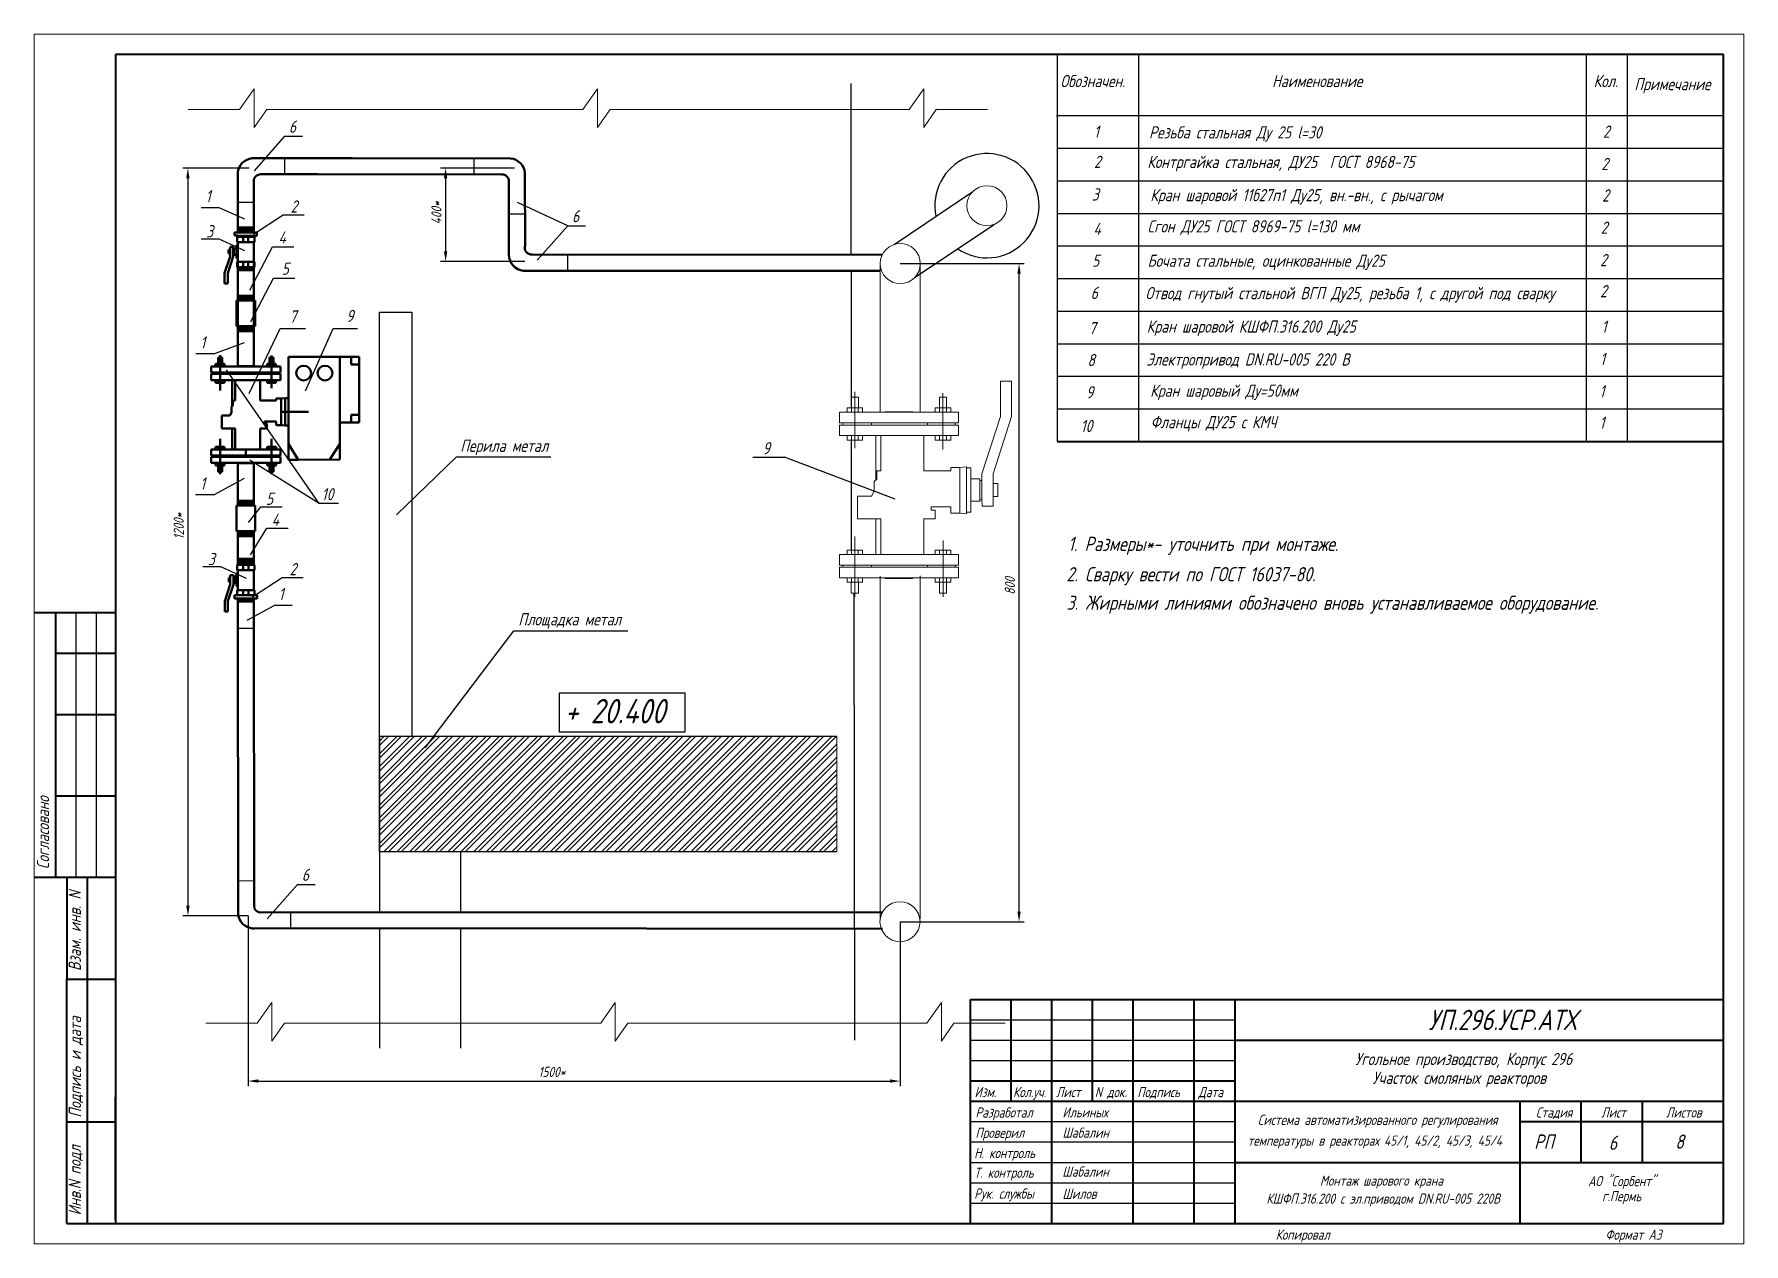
# Model space of a CAD drawing. Header units: millimetres. Extents: x -14 to 2659, y -2986 to -401.
# Drawn here: x 1834.2 to 2254.2, y -1090.5 to -793.5 of the extents above; entities that cross this region are included whole.
import ezdxf

# ---------------------------------------------------------------- set-up
doc = ezdxf.new("R2010")
doc.units = ezdxf.units.MM
doc.layers.get('0').update_dxf_attribs({"lineweight": 20})
for name, color, linetype, lineweight in [('MAIN', 7, 'Continuous', 50), ('Основная', 7, 'Continuous', 50), ('Тонкая', 7, 'Continuous', 20)]:
    doc.layers.add(name, color=color, linetype=linetype, lineweight=lineweight)
doc.layers.add('АСУТП', color=7, linetype='Continuous')
doc.styles.add('GOST тип А', font='GOST_A.TTF', dxfattribs={"oblique": 15})
doc.styles.add('ЕСКД', font='GOST_A.TTF', dxfattribs={"oblique": 15})
doc.dimstyles.new('ISO-25', dxfattribs={"dimtxt": 2.5, "dimasz": 2.5, "dimexe": 1.25, "dimexo": 0, "dimgap": 1, "dimtad": 1, "dimlfac": 20, "dimtxsty": 'ЕСКД', "dimcen": 2.5, "dimadec": 0, "dimazin": 0, "dimtfac": 1, "dimtmove": 0, "dimatfit": 0, "dimfxl": 1.25, "dimarcsym": 0})

msp = doc.modelspace()

# ---------------------------------------------------------------- texts
at = {"layer": 'MAIN', "color": 7, "linetype": 'Continuous', "lineweight": -3, "style": 'GOST тип А', "oblique": 15}
msp.add_text('+ 20.400', height=6, dxfattribs=at).set_placement((1964.5151, -962.7122))
at = {"layer": 'MAIN', "color": 7, "linetype": 'Continuous', "lineweight": 40, "style": 'GOST тип А', "oblique": 15}
for s, p in [('Согласовано', (1837.86793, -998.50133)), ('Взам. инв. N', (1845.66936, -1023.51325)), ('Подпись и дата', (1845.71642, -1059.51325)), ('Инв.N подл', (1845.66936, -1083.51325))]:
    msp.add_text(s, height=3, rotation=90, dxfattribs=at).set_placement(p)
at = {"layer": 'MAIN', "style": 'GOST тип А', "oblique": 15}
for s, height, p in [('УП.296.УСР.АТХ', 5, (2176.76699, -1038.02519)), ('Изм.', 2.5, (2065.20666, -1054.49642)), ('Копировал', 2.5, (2139.20666, -1089.49642)), ('Формат A3', 2.5, (2220.20666, -1089.49642))]:
    msp.add_text(s, height=height, dxfattribs=at).set_placement(p)
at = {"layer": 'MAIN', "color": 7, "linetype": 'Continuous', "style": 'GOST тип А', "oblique": 15}
for s, height, p in [('Угольное производство, Корпус 296', 3, (2158.76555, -1046.61643)), ('Участок смоляных реакторов', 3, (2163.00292, -1051.25107)), ('АО "Сорбент"', 2.5, (2215.93483, -1076.35294)), ('г.Пермь', 2.5, (2219.39019, -1080.04746))]:
    msp.add_text(s, height=height, dxfattribs=at).set_placement(p)
at = {"layer": 'MAIN', "lineweight": 40, "style": 'GOST тип А', "oblique": 15}
for s, height, p in [('Кол.уч.', 2.5, (2074.68409, -1054.49642)), ('Лист', 2.5, (2085.20666, -1054.49642)), ('N док.', 2.5, (2094.76205, -1054.49642)), ('Подпись', 2.5, (2105.20666, -1054.49642)), ('Дата', 2.5, (2120.20666, -1054.49642)), ('Разработал', 2.5, (2065.4315, -1059.49642)), ('Ильиных', 2.5, (2086.81163, -1059.46929)), ('Стадия', 2.5, (2203.14238, -1059.49642)), ('Лист', 2.5, (2219.16487, -1059.49642)), ('Листов', 2.5, (2235.08166, -1059.49642)), ('Проверил', 2.5, (2065.4315, -1064.49642)), ('Шабалин', 2.5, (2086.81163, -1064.46929)), ('РП', 3.5, (2202.72036, -1067.16289)), ('6', 3.5, (2221.03065, -1067.4395)), ('8', 3.5, (2237.36316, -1067.16289)), ('Н. контроль', 2.5, (2065.12929, -1069.46929)), ('Т. контроль', 2.5, (2065.12929, -1074.29146)), ('Шабалин', 2.5, (2086.78233, -1074.01931)), ('Рук. службы', 2.5, (2065.12929, -1079.41502)), ('Шилов', 2.5, (2086.81163, -1079.46929))]:
    msp.add_text(s, height=height, dxfattribs=at).set_placement(p)
at = {"layer": 'MAIN', "lineweight": 15, "style": 'GOST тип А', "oblique": 15}
for s, p in [('Система автоматизированного регулирования', (2134.83812, -1061.31115)), ('температуры в реакторах 45/1, 45/2, 45/3, 45/4', (2132.31725, -1066.40904)), ('Монтаж шарового крана ', (2150.07861, -1076.22885)), ('КШФП.316.200 с эл.приводом DN.RU-005 220В', (2136.91924, -1080.64807))]:
    msp.add_text(s, height=2.5, dxfattribs=at).set_placement(p)
at = {"layer": 'АСУТП', "color": 7, "linetype": 'Continuous', "lineweight": -3, "style": 'GOST тип А', "oblique": 15}
for s, p in [('Обозначен.', (2086.31676, -806.49642)), ('Наименование', (2138.31676, -806.49642)), ('Кол.', (2217.31676, -806.49642)), ('Примечание', (2227.31527, -807.2462)), ('6', (1896.76986, -817.68823)), ('1', (2094.5375, -818.95443)), ('Резьба стальная Ду 25 l=30', (2108.07831, -819.10294)), ('2', (2219.58492, -818.93237)), ('2', (2094.56541, -826.33097)), ('Контргайка стальная, ДУ25  ГОСТ 8968-75', (2107.66427, -826.36174)), ('2', (2219.21536, -826.85377)), ('3', (2094.02188, -834.3435)), ('Кран шаровой 11б27п1 Ду25, вн.-вн., с рычагом', (2108.3852, -834.50584)), ('2', (2219.42234, -834.57734)), ('1', (1876.30671, -834.7794)), ('2', (1897.18769, -837.29141)), ('6', (1966.33356, -839.67924)), ('4', (2094.42953, -842.76345)), ('Сгон ДУ25 ГОСТ 8969-75 l=130 мм', (2107.71959, -842.1754)), ('2', (2219.05278, -842.49873)), ('3', (1876.45771, -843.3836)), ('4', (1894.21194, -844.89446)), ('5', (2094.08636, -850.60204)), ('Бочата стальные, оцинкованные Ду25', (2107.71959, -850.60771)), ('2', (2218.90632, -850.46232)), ('5', (1894.98263, -852.57221)), ('6', (2093.75011, -858.51688)), ('Отвод гнутый стальной ВГП Ду25, резьба 1, с другой под сварку', (2107.2082, -858.56526)), ('2', (2218.90632, -858.08928)), ('7', (1896.90605, -864.29396)), ('9', (1910.85357, -864.16908)), ('7', (2093.28821, -867.15911)), ('Кран шаровой КШФП.316.200 Ду25 ', (2107.52374, -866.76971)), ('1', (2219.25908, -866.80486)), ('1', (1874.98901, -870.69258)), ('8', (2092.94504, -874.9977)), ('Электропривод DN.RU-005 220 В', (2107.47202, -874.85142)), ('1', (2218.88952, -874.72626)), ('9', (2092.60879, -882.91254)), ('Кран шаровый Ду=50мм', (2108.36223, -882.52326)), ('1', (2218.74306, -882.68984)), ('10', (2091.27341, -891.19424)), ('Фланцы ДУ25 с КМЧ', (2108.49228, -890.24382)), ('1', (2218.73713, -890.39318)), ('Перила метал', (1938.86632, -896.05095)), ('9', (2013.15408, -896.66904)), ('1', (1874.96121, -905.30253)), ('5', (1891.12797, -909.05741)), ('10', (1904.81399, -907.9492)), ('4', (1892.53818, -914.18886)), ('3', (1876.86665, -923.87624)), ('2', (1896.94339, -926.33639)), ('1', (1894.23596, -932.44439)), ('Площадка метал', (1953.1283, -938.66445)), ('6', (1899.94491, -1001.39469))]:
    msp.add_text(s, height=3, dxfattribs=at).set_placement(p)
at = {"layer": 'Тонкая', "style": 'GOST тип А', "oblique": 15}
for s, p in [('1. Размеры*- уточнить при монтаже.', (2088.20688, -920.39219)), ('2. Сварку вести по ГОСТ 16037-80.', (2087.80026, -927.84058)), ('3. Жирными линиями обозначено вновь устанавливаемое оборудование.', (2087.80026, -934.84058))]:
    msp.add_text(s, height=3.5, dxfattribs=at).set_placement(p)

# ---------------------------------------------------------------- blocks, each defined once
blk = doc.blocks.new('*D53')
at = {"color": 0, "lineweight": -2}
for p, q in [((1886.75, -1009.99), (1886.75, -1051.79)), ((2046.91, -1011.41), (2046.91, -1051.79)), ((1889.25, -1050.54), (2044.41, -1050.54))]:
    blk.add_line(p, q, dxfattribs=at)
at = {"color": 0, "lineweight": -3}
for points in [[(1889.25, -1050.12), (1889.25, -1050.95), (1886.75, -1050.54)], [(2044.41, -1050.12), (2044.41, -1050.95), (2046.91, -1050.54)]]:
    blk.add_solid(points, dxfattribs=at)
at = {"layer": 'Defpoints', "color": 0, "lineweight": -3}
for p in [(1886.75, -1009.99), (2046.91, -1011.41), (2046.91, -1050.54)]:
    blk.add_point(p, dxfattribs=at)
at = {"color": 0, "lineweight": -3, "insert": (1961.35, -1048.29), "char_height": 2.5, "attachment_point": 5, "style": 'ЕСКД'}
blk.add_mtext('1500*', dxfattribs=at)
blk = doc.blocks.new('*D54')
at = {"color": 0, "lineweight": -2}
for p, q in [((1887.03, -826.41), (1870.71, -826.41)), ((1871.96, -828.91), (1871.96, -1007.49)), ((1886.75, -1009.99), (1870.71, -1009.99))]:
    blk.add_line(p, q, dxfattribs=at)
at = {"color": 0, "lineweight": -3}
for points in [[(1871.54, -828.91), (1872.37, -828.91), (1871.96, -826.41)], [(1871.54, -1007.49), (1872.37, -1007.49), (1871.96, -1009.99)]]:
    blk.add_solid(points, dxfattribs=at)
at = {"layer": 'Defpoints', "color": 0, "lineweight": -3}
for p in [(1887.03, -826.41), (1871.96, -1009.99), (1886.75, -1009.99)]:
    blk.add_point(p, dxfattribs=at)
at = {"color": 0, "lineweight": -3, "insert": (1869.71, -914.3), "char_height": 2.5, "attachment_point": 5, "rotation": 90, "style": 'ЕСКД'}
blk.add_mtext('1200*', dxfattribs=at)
blk = doc.blocks.new('*D55')
at = {"color": 0, "lineweight": -2}
for p, q in [((2046.96, -849.82), (2077.4, -849.82)), ((2076.15, -1008.91), (2076.15, -852.32)), ((2046.91, -1011.41), (2077.4, -1011.41))]:
    blk.add_line(p, q, dxfattribs=at)
at = {"color": 0, "lineweight": -3}
for points in [[(2075.74, -852.32), (2076.57, -852.32), (2076.15, -849.82)], [(2075.74, -1008.91), (2076.57, -1008.91), (2076.15, -1011.41)]]:
    blk.add_solid(points, dxfattribs=at)
at = {"layer": 'Defpoints', "color": 0, "lineweight": -3}
for p in [(2046.96, -849.82), (2076.15, -849.82), (2046.91, -1011.41)]:
    blk.add_point(p, dxfattribs=at)
at = {"color": 0, "lineweight": -3, "insert": (2073.9, -928.99), "char_height": 2.5, "attachment_point": 5, "rotation": 90, "style": 'ЕСКД'}
blk.add_mtext('800', dxfattribs=at)
blk = doc.blocks.new('*D57')
at = {"color": 0, "lineweight": -2}
for p, q in [((1952.22, -826.38), (1934.02, -826.38)), ((1935.27, -828.88), (1935.27, -846.79)), ((1954.74, -849.29), (1934.02, -849.29))]:
    blk.add_line(p, q, dxfattribs=at)
at = {"color": 0, "lineweight": -3}
for points in [[(1934.85, -828.88), (1935.68, -828.88), (1935.27, -826.38)], [(1934.85, -846.79), (1935.68, -846.79), (1935.27, -849.29)]]:
    blk.add_solid(points, dxfattribs=at)
at = {"layer": 'Defpoints', "color": 0, "lineweight": -3}
for p in [(1952.22, -826.38), (1935.27, -849.29), (1954.74, -849.29)]:
    blk.add_point(p, dxfattribs=at)
at = {"color": 0, "lineweight": -3, "insert": (1933.02, -837.39), "char_height": 2.5, "attachment_point": 5, "rotation": 90, "style": 'ЕСКД'}
blk.add_mtext('400*', dxfattribs=at)

# ---------------------------------------------------------------- dimensions: what is measured, and where the dimension line sits
at = {"color": 7, "lineweight": -3}
for base, p1, p2, text, picture, middle in [((1871.95616, -1009.99159), (1887.03401, -826.41277), (1886.75079, -1009.99159), '1200*', '*D54', (1871.95616, -914.29861)), ((1935.26815, -849.29126), (1952.21974, -826.38166), (1954.74412, -849.29126), '400*', '*D57', (1935.26815, -837.3885)), ((2076.15483, -849.8151), (2046.90543, -1011.41077), (2046.96093, -849.8151), '800', '*D55', (2076.15483, -928.99077))]:
    dim = msp.add_linear_dim(base=base, p1=p1, p2=p2, angle=90, text=text, dimstyle='ISO-25', dxfattribs=at)
    dim.commit()
    dim.dimension.update_dxf_attribs({"geometry": picture, "text_midpoint": middle, "dimtype": 160})
dim = msp.add_linear_dim(base=(2046.90543, -1050.53821), p1=(1886.75079, -1009.99159), p2=(2046.90543, -1011.41077), text='1500*', dimstyle='ISO-25', dxfattribs=at)
dim.commit()
dim.dimension.update_dxf_attribs({"geometry": '*D53', "text_midpoint": (1961.35453, -1050.53821), "dimtype": 160})

# ---------------------------------------------------------------- hatches: boundary and pattern name
at = {"lineweight": -3}
h = msp.add_hatch(dxfattribs=at)
h.set_pattern_fill('STEEL', scale=0.7, style=0)
h.set_pattern_definition([(45, (1744.0469, -247.3588), (-1.571545, 1.571545), []), (45, (1744.0469, -246.2475), (-1.571545, 1.571545), [])])
h.paths.add_polyline_path([(2031.37823, -965.96583), (1919.0323, -965.96583), (1919.0323, -994.24584), (2031.37823, -994.24584)])

# ---------------------------------------------------------------- linework, layer by layer
at = {"color": 7, "lineweight": -3}
for p, q in [((2034.94356, -847.67477), (2034.91452, -805.58128)), ((1895.70964, -818.53582), (1888.23261, -827.01578)), ((1895.70964, -818.53582), (1900.08274, -818.53355)), ((1895.76941, -827.88782), (1895.78632, -823.94655)), ((1942.32447, -827.93985), (1942.32447, -823.99028)), ((1884.18934, -834.74738), (1888.13818, -834.74738)), ((1965.27334, -840.52683), (1952.94455, -834.81234)), ((2045.43413, -845.13426), (2064.76992, -832.09103)), ((1879.65514, -836.08703), (1875.19133, -836.08703)), ((1885.91127, -838.92541), (1879.65514, -836.08703)), ((1888.09256, -842.56489), (1895.33953, -837.85886)), ((1895.33953, -837.85886), (1900.54822, -837.85886)), ((1954.77445, -837.70995), (1950.82936, -837.70996)), ((1879.66003, -843.81183), (1875.19622, -843.81183)), ((1885.91616, -846.65021), (1879.66003, -843.81183)), ((1965.27334, -840.52683), (1957.79631, -849.0068)), ((1965.27334, -840.52683), (1969.64644, -840.52457)), ((2050.45689, -853.27358), (2070.0653, -840.18929)), ((1887.15932, -856.34528), (1892.71476, -845.73957)), ((1892.71476, -845.73957), (1897.95406, -845.73957)), ((1965.24705, -847.62562), (1965.24703, -851.57291)), ((2034.96948, -885.24497), (2034.94629, -851.62884)), ((1887.42577, -864.01929), (1892.98121, -853.41357)), ((1892.98121, -853.41357), (1898.22051, -853.41357)), ((1919.0323, -965.96583), (1919.0323, -861.71392)), ((1919.0323, -861.71392), (1926.96038, -861.71392)), ((1926.96038, -861.71392), (1926.96038, -965.96583)), ((1878.33744, -872.00022), (1885.89679, -869.21817)), ((1887.03361, -881.70487), (1894.64944, -865.74276)), ((1894.64944, -865.74276), (1900.87215, -865.74276)), ((1900.87215, -881.05525), (1907.65209, -865.74276)), ((1907.65209, -865.74276), (1913.59617, -865.74276)), ((1878.33744, -872.00022), (1873.87362, -872.00022)), ((1904.21721, -908.69842), (1881.41801, -875.87472)), ((2034.97858, -920.17159), (2034.97154, -893.15084)), ((1904.21721, -908.69842), (1887.20346, -898.10294)), ((1923.1937, -911.52508), (1937.95969, -897.29392)), ((1937.95969, -897.29392), (1961.08186, -897.29392)), ((1878.30964, -906.61017), (1885.86899, -902.524)), ((1878.30964, -906.61017), (1873.84583, -906.61017)), ((1886.82824, -913.40077), (1889.84043, -909.56337)), ((1889.84043, -909.56337), (1895.07973, -909.56337)), ((1908.97172, -908.69448), (1904.21721, -908.69842)), ((1887.33726, -921.31081), (1891.33857, -914.77461)), ((1891.33857, -914.77461), (1896.57787, -914.77461)), ((1880.06897, -924.30447), (1875.60516, -924.30447)), ((1886.3251, -927.14285), (1880.06897, -924.30447)), ((1887.84826, -931.60987), (1895.09523, -926.90384)), ((1895.09523, -926.90384), (1900.30392, -926.90384)), ((2035.5274, -930.73708), (2035.68484, -1040.46509)), ((1886.53972, -937.33765), (1893.12057, -933.75202)), ((1897.58439, -933.75202), (1893.12057, -933.75202)), ((1884.22946, -939.31807), (1888.17002, -939.31881)), ((1930.26366, -968.70032), (1952.07071, -940.02398)), ((1952.07071, -940.02398), (1979.99696, -940.02398)), ((1919.0323, -994.24584), (1919.0323, -965.96583)), ((1919.0323, -965.96583), (1919.0323, -994.24584)), ((2031.37823, -965.96583), (1919.0323, -965.96583)), ((2031.37823, -994.24584), (1919.0323, -994.24584)), ((1919.0323, -994.24584), (1919.0323, -1009.09777)), ((1938.93707, -994.24584), (1938.93707, -1009.10062)), ((1888.20385, -1001.39355), (1884.26545, -1001.42924)), ((1898.88469, -1002.24228), (1891.40767, -1010.72225)), ((1898.88469, -1002.24228), (1903.2578, -1002.24002)), ((1897.16785, -1009.11161), (1897.18948, -1013.05403)), ((1919.0323, -1013.04242), (1919.0323, -1042.46053)), ((1938.93707, -1013.04853), (1938.93707, -1042.46053))]:
    msp.add_line(p, q, dxfattribs=at)
at = {"color": 0}
for p, q in [((1888.2292, -806.93855), (1884.64838, -811.99825)), ((1888.2292, -816.41237), (1888.2292, -806.93855)), ((1972.6009, -806.93855), (1969.02007, -811.99825)), ((1972.6009, -816.41237), (1972.6009, -806.93855)), ((2052.72664, -806.93855), (2049.14582, -811.99825)), ((2052.72664, -816.41237), (2052.72664, -806.93855)), ((1884.64838, -811.99825), (1872.02498, -811.99825)), ((1891.31149, -811.99825), (1888.2292, -816.41237)), ((1969.02007, -811.99825), (1891.31149, -811.99825)), ((1975.68319, -811.99825), (1972.6009, -816.41237)), ((2049.14582, -811.99825), (1975.68319, -811.99825)), ((2055.80893, -811.99825), (2052.72664, -816.41237)), ((2068.36919, -811.99825), (2055.80893, -811.99825)), ((1892.57483, -1031.28254), (1888.994, -1036.34224)), ((1892.57483, -1040.75636), (1892.57483, -1031.28254)), ((1976.94652, -1031.28254), (1973.3657, -1036.34224)), ((1976.94652, -1040.75636), (1976.94652, -1031.28254)), ((2057.07227, -1031.28254), (2053.49144, -1036.34224)), ((2057.07227, -1040.75636), (2057.07227, -1031.28254)), ((1888.994, -1036.34224), (1876.3706, -1036.34224)), ((1895.65712, -1036.34224), (1892.57483, -1040.75636)), ((1973.3657, -1036.34224), (1895.65712, -1036.34224)), ((1980.02881, -1036.34224), (1976.94652, -1040.75636)), ((2053.49144, -1036.34224), (1980.02881, -1036.34224)), ((2060.15456, -1036.34224), (2057.07227, -1040.75636)), ((2072.71481, -1036.34224), (2060.15456, -1036.34224))]:
    msp.add_line(p, q, dxfattribs=at)
at = {"color": 0, "lineweight": -3}
for p in [(2010.77918, -897.36104), (2045.6864, -907.64569)]:
    msp.add_line(p, (2018.50005, -897.36104), dxfattribs=at)
at = {"color": 7, "lineweight": 40}
for p, q in [((1854.20666, -960.52071), (1854.20666, -976.52071)), ((1854.20666, -976.52071), (1854.20666, -1024.52071))]:
    msp.add_line(p, q, dxfattribs=at)
at = {"color": 7, "lineweight": 5}
msp.add_line((2031.37823, -965.96583), (2031.37823, -994.24584), dxfattribs=at)
at = {"color": 7, "lineweight": -3}
msp.add_lwpolyline([(1963.26812, -955.18809), (1994.04362, -955.18809), (1994.04362, -964.84858), (1963.26812, -964.84858)], close=True, dxfattribs=at)
at = {"color": 7, "lineweight": 5}
for centre in [(2068.25354, -835.60558), (2046.96093, -849.8151), (2046.90543, -1011.41077)]:
    msp.add_circle(centre, 4.91761, dxfattribs=at)
at = {"color": 7, "lineweight": -3}
msp.add_arc((2068.25354, -835.60558), 12.80016, 235.8273788, 191.6797005, dxfattribs=at)
at = {"layer": 'MAIN', "color": 7, "linetype": 'Continuous', "lineweight": 40}
for p, q in [((1834.19289, -935.50133), (1854.19289, -935.50133)), ((1839.39146, -935.50133), (1839.39146, -1000.50133)), ((1839.39146, -945.50133), (1854.19289, -945.50133)), ((1839.39146, -960.50133), (1854.19289, -960.50133)), ((1839.39146, -980.50133), (1854.19289, -980.50133)), ((1834.19289, -1000.50133), (1854.19289, -1000.50133)), ((1842.19289, -1000.51325), (1842.19289, -1025.51325)), ((1847.19289, -1000.51325), (1847.19289, -1085.51325)), ((1842.19289, -1085.51325), (1842.19289, -1025.51325)), ((1842.19289, -1025.51325), (1854.19289, -1025.51325)), ((1854.19289, -1084.51325), (1854.19289, -1054.51325)), ((1842.19289, -1060.51325), (1854.19289, -1060.51325))]:
    msp.add_line(p, q, dxfattribs=at)
at = {"layer": 'MAIN', "color": 7, "linetype": 'Continuous', "lineweight": -3}
for p, q in [((1844.39146, -935.50133), (1844.39146, -1000.50133)), ((1849.39146, -935.50133), (1849.39146, -1000.50133))]:
    msp.add_line(p, q, dxfattribs=at)
at = {"layer": 'АСУТП', "color": 7, "linetype": 'Continuous', "lineweight": 30}
for p, q in [((2085.31676, -798.49642), (2249.20666, -798.49642)), ((2085.51509, -798.49643), (2085.51509, -893.49642)), ((2105.51509, -798.49642), (2105.51509, -893.49642)), ((2215.51509, -798.49642), (2215.51509, -893.49642)), ((2225.51509, -798.49642), (2225.51509, -893.49642)), ((2085.31676, -813.49642), (2249.20666, -813.49642))]:
    msp.add_line(p, q, dxfattribs=at)
at = {"layer": 'АСУТП', "color": 7, "linetype": 'Continuous', "lineweight": -3}
for p, q in [((2085.51509, -813.49642), (2249.20666, -813.49642)), ((2085.51509, -821.49642), (2249.20666, -821.49642)), ((2085.51509, -829.49642), (2249.20666, -829.49642)), ((2085.51509, -829.49642), (2249.20666, -829.49642)), ((2085.51509, -837.49642), (2249.20666, -837.49642)), ((2085.51509, -845.49642), (2249.20666, -845.49642)), ((2085.51509, -853.49642), (2249.20666, -853.49642)), ((2085.51509, -861.49642), (2249.20666, -861.49642)), ((2085.51509, -869.49642), (2249.20666, -869.49642)), ((2085.51509, -869.49642), (2249.20666, -869.49642)), ((2085.51509, -877.49642), (2249.20666, -877.49642)), ((2085.51509, -885.49642), (2249.20666, -885.49642))]:
    msp.add_line(p, q, dxfattribs=at)
at = {"layer": 'АСУТП', "color": 7, "linetype": 'Continuous', "lineweight": 50}
for p, q in [((1903.91535, -823.94058), (1887.73915, -823.95246)), ((1903.91535, -823.94058), (1912.38968, -823.93948)), ((1951.2273, -824.00078), (1903.91535, -823.94058)), ((1884.19616, -842.16943), (1884.19342, -827.53768)), ((1888.14446, -842.17981), (1888.13818, -829.64281)), ((1903.91586, -827.88122), (1889.88795, -827.89258)), ((1949.0785, -827.93985), (1903.9035, -827.88504)), ((1950.83101, -847.61376), (1950.82827, -829.69113)), ((1954.77576, -845.33698), (1954.77302, -827.586)), ((1884.19371, -842.16943), (1883.40482, -842.16982)), ((1883.40482, -842.16982), (1883.40521, -842.95872)), ((1884.19411, -842.95832), (1883.40521, -842.95872)), ((1883.40521, -842.95872), (1888.92747, -842.96831)), ((1884.03649, -843.27573), (1888.2965, -843.27359)), ((1884.03649, -843.27573), (1884.03712, -844.53796)), ((1884.19324, -841.22275), (1884.19312, -840.98609)), ((1888.13758, -840.99647), (1884.19312, -840.98609)), ((1884.19335, -841.45942), (1884.19324, -841.22275)), ((1884.19335, -841.45942), (1888.1377, -841.23314)), ((1884.19347, -841.69609), (1884.19335, -841.45942)), ((1884.19347, -841.69609), (1884.19335, -841.45942)), ((1884.19347, -841.69609), (1884.19335, -841.45942)), ((1888.13881, -841.47388), (1884.19335, -841.45942)), ((1884.19347, -841.69609), (1888.13881, -841.47388)), ((1884.19359, -841.93276), (1884.19347, -841.69609)), ((1888.13794, -841.70648), (1884.19347, -841.69609)), ((1884.19359, -841.93276), (1888.13794, -841.70648)), ((1884.19371, -842.16943), (1884.19359, -841.93276)), ((1888.13806, -841.94314), (1884.19359, -841.93276)), ((1884.19371, -842.16943), (1888.13806, -841.94314)), ((1884.19371, -842.16943), (1888.13818, -842.17981)), ((1884.19411, -842.96009), (1884.19419, -843.11787)), ((1888.13865, -843.11589), (1884.19419, -843.11787)), ((1884.19419, -843.11787), (1884.19427, -843.27565)), ((1884.19455, -841.23512), (1888.13758, -840.99647)), ((1888.1377, -841.23314), (1884.19455, -841.23512)), ((1885.49658, -844.53723), (1885.49594, -843.27499)), ((1886.79825, -844.53658), (1886.79762, -843.27434)), ((1888.13758, -840.99647), (1888.13746, -840.7598)), ((1888.1377, -841.23314), (1888.13758, -840.99647)), ((1888.13782, -841.46981), (1888.1377, -841.23314)), ((1888.13794, -841.70648), (1888.13782, -841.46981)), ((1888.13806, -841.94314), (1888.13794, -841.70648)), ((1888.13818, -842.17981), (1888.13806, -841.94314)), ((1888.92707, -842.17942), (1888.13818, -842.17981)), ((1888.92747, -842.96831), (1888.13857, -842.96871)), ((1888.13865, -843.11589), (1888.13857, -842.96871)), ((1888.13865, -843.11589), (1888.13873, -843.27367)), ((1888.2965, -843.27359), (1888.29714, -844.53582)), ((1888.92707, -842.17942), (1888.92747, -842.96831)), ((1882.30332, -848.07063), (1880.98188, -852.16443)), ((1881.77017, -852.16404), (1883.09222, -848.06952)), ((1882.3025, -846.43218), (1881.95054, -846.43236)), ((1881.95054, -846.43236), (1881.95078, -846.90569)), ((1881.95078, -846.90569), (1881.95102, -847.37903)), ((1881.95102, -847.37903), (1882.30297, -847.37885)), ((1883.09105, -845.74072), (1882.30215, -845.74111)), ((1882.30215, -845.74111), (1882.30332, -848.07063)), ((1882.30274, -846.90552), (1882.3025, -846.43218)), ((1883.09128, -846.21406), (1883.09105, -845.74072)), ((1883.24906, -846.21398), (1883.09128, -846.21406)), ((1883.09198, -847.59619), (1883.09128, -846.21406)), ((1883.24976, -847.59611), (1883.09198, -847.59619)), ((1883.09198, -847.59619), (1883.09222, -848.06952)), ((1883.88013, -846.11583), (1883.24902, -846.11615)), ((1883.24902, -846.11615), (1883.24981, -847.69394)), ((1883.24976, -847.59611), (1883.24941, -846.90504)), ((1883.24981, -847.69394), (1883.88092, -847.69362)), ((1884.19529, -845.32678), (1883.87974, -845.32693)), ((1883.87974, -845.32693), (1883.87974, -845.32693)), ((1883.87974, -845.32693), (1883.88132, -848.48252)), ((1883.87974, -845.32693), (1883.88053, -846.90473)), ((1883.88053, -846.90473), (1883.88013, -846.11583)), ((1884.03712, -844.53796), (1885.49658, -844.53723)), ((1884.11536, -844.53792), (1884.1949, -844.53788)), ((1884.1949, -844.53788), (1888.29714, -844.53582)), ((1884.1949, -844.53788), (1884.19735, -849.42715)), ((1884.1949, -844.53788), (1884.19529, -845.32678)), ((1884.1949, -844.53788), (1884.1949, -844.53788)), ((1884.19529, -845.32678), (1884.19688, -848.48236)), ((1884.20691, -846.76942), (1884.21059, -875.01756)), ((1888.14181, -849.42518), (1888.13936, -844.5359)), ((2042.53095, -847.68013), (1956.51519, -847.61946)), ((1880.98188, -852.16443), (1880.98316, -854.70414)), ((1881.77205, -854.70375), (1881.77017, -852.16404)), ((1883.88132, -848.48252), (1884.19688, -848.48236)), ((1884.03957, -849.42723), (1888.29959, -849.4251)), ((1884.03957, -849.42723), (1884.0402, -850.68947)), ((1884.0402, -850.68947), (1885.49966, -850.68873)), ((1884.11845, -850.68943), (1884.19798, -850.68939)), ((1884.19798, -850.68939), (1888.30022, -850.68733)), ((1884.19806, -850.84717), (1884.19798, -850.68939)), ((1884.19806, -850.84717), (1888.14254, -850.84519)), ((1884.19806, -850.84717), (1888.14252, -850.84519)), ((1884.19806, -850.84717), (1884.19814, -851.00494)), ((1884.19814, -850.99258), (1884.20686, -858.88153)), ((1884.19814, -851.00494), (1888.14262, -851.00297)), ((1888.14262, -851.00297), (1884.19816, -850.99258)), ((1884.19839, -851.46592), (1888.14274, -851.23964)), ((1888.14385, -851.48038), (1884.19839, -851.46592)), ((1884.19959, -851.24161), (1888.14262, -851.00297)), ((1888.14274, -851.23963), (1884.19959, -851.24161)), ((1885.49966, -850.68873), (1885.49903, -849.4265)), ((1886.80134, -850.68808), (1886.80071, -849.42585)), ((1888.14254, -850.84519), (1888.14246, -850.68741)), ((1888.14262, -851.00297), (1888.14254, -850.84519)), ((1888.14262, -851.00297), (1888.15131, -858.87956)), ((1888.15507, -875.01704), (1888.15166, -848.87455)), ((1888.29959, -849.4251), (1888.30022, -850.68733)), ((2042.12391, -851.6346), (1954.41006, -851.56421)), ((1881.77205, -854.70375), (1880.98316, -854.70414)), ((1884.20686, -858.88153), (1883.8913, -858.88169)), ((1883.8913, -858.88169), (1883.89446, -865.19286)), ((1888.15071, -857.69621), (1884.20625, -857.68583)), ((1884.20649, -858.15917), (1888.15083, -857.93288)), ((1888.15195, -858.17363), (1884.20649, -858.15917)), ((1884.20661, -858.39583), (1888.15195, -858.17363)), ((1888.15107, -858.40622), (1884.20661, -858.39583)), ((1884.20673, -858.6325), (1888.15107, -858.40622)), ((1888.15119, -858.64289), (1884.20673, -858.6325)), ((1884.20684, -858.86917), (1888.15119, -858.64289)), ((1884.20684, -858.86917), (1888.15131, -858.87956)), ((1884.20686, -858.88153), (1888.15131, -858.87956)), ((1884.20769, -857.93486), (1888.15071, -857.69621)), ((1888.15083, -857.93288), (1884.20769, -857.93486)), ((1888.15131, -858.87956), (1888.46687, -858.8794)), ((1888.46687, -858.8794), (1888.47003, -865.19056)), ((1888.47003, -865.19056), (1883.89446, -865.19286)), ((1888.15447, -865.19072), (1884.21001, -865.18034)), ((1884.21145, -865.42937), (1888.15447, -865.19072)), ((1884.21025, -865.65367), (1888.15459, -865.42739)), ((1888.15571, -865.66814), (1884.21025, -865.65367)), ((1884.21037, -865.89034), (1888.15571, -865.66814)), ((1888.15483, -865.90073), (1884.21037, -865.89034)), ((1884.21049, -866.12701), (1888.15483, -865.90073)), ((1888.15495, -866.13739), (1884.21049, -866.12701)), ((1884.2106, -866.36368), (1888.15495, -866.13739)), ((1884.2106, -866.36368), (1888.15507, -866.37406)), ((1884.21062, -866.37604), (1888.15507, -866.37406)), ((1888.15459, -865.42739), (1884.21145, -865.42937)), ((1879.87139, -872.90129), (1879.35398, -872.90136)), ((1879.35418, -874.45133), (1879.35398, -872.90136)), ((1879.8553, -872.28764), (1879.85643, -880.96856)), ((1880.38879, -872.90123), (1879.87139, -872.90129)), ((1880.38879, -872.90123), (1880.389, -874.4512)), ((1892.49372, -872.89965), (1891.97631, -872.89972)), ((1891.97651, -874.44969), (1891.97631, -872.89972)), ((1892.4947, -880.41278), (1892.49365, -872.34737)), ((1893.01113, -872.89958), (1892.49372, -872.89965)), ((1893.01113, -872.89958), (1893.01133, -874.44956)), ((1896.65607, -872.71944), (1909.2784, -872.7178)), ((1896.65792, -886.91957), (1896.65607, -872.71944)), ((1909.2784, -872.7178), (1914.01178, -872.71718)), ((1909.2784, -872.7178), (1909.28169, -897.96246)), ((1912.02715, -874.62304), (1912.0269, -872.71744)), ((1914.01178, -872.71718), (1914.01388, -888.85366)), ((1914.01178, -872.71718), (1914.01203, -874.61053)), ((1886.18284, -875.08156), (1877.66276, -875.08267)), ((1877.66296, -876.59735), (1877.66276, -875.08267)), ((1877.66296, -876.59735), (1886.18303, -876.59624)), ((1886.18307, -876.9118), (1877.663, -876.91291)), ((1877.663, -876.91291), (1878.13634, -876.91285)), ((1877.6632, -878.42759), (1877.663, -876.91291)), ((1878.13634, -876.91285), (1878.1363, -876.59729)), ((1878.76713, -874.45141), (1880.97604, -874.45112)), ((1878.76722, -875.08253), (1878.76713, -874.45141)), ((1879.87167, -875.08238), (1878.76722, -875.08253)), ((1879.87159, -874.45127), (1879.35418, -874.45133)), ((1879.38621, -874.45133), (1879.38629, -875.08245)), ((1886.18284, -875.08156), (1879.87167, -875.08238)), ((1880.35696, -874.4512), (1880.97604, -874.45112)), ((1880.35696, -874.4512), (1880.35705, -875.08232)), ((1880.97604, -874.45112), (1880.97612, -875.08224)), ((1886.18303, -876.59624), (1882.23855, -876.59676)), ((1882.23855, -876.59676), (1882.2386, -876.91231)), ((1882.2386, -876.91231), (1890.28533, -876.91127)), ((1884.21059, -875.01756), (1888.15507, -875.01704)), ((1884.21059, -875.01756), (1884.2106, -875.0842)), ((1894.70291, -875.08045), (1886.18284, -875.08156)), ((1886.18303, -876.59624), (1894.70311, -876.59513)), ((1890.12751, -876.59573), (1886.18303, -876.59624)), ((1894.70315, -876.91069), (1886.18307, -876.9118)), ((1890.28533, -876.91127), (1890.28529, -876.59571)), ((1891.38947, -874.44977), (1893.59837, -874.44948)), ((1891.38955, -875.08088), (1891.38947, -874.44977)), ((1892.494, -875.08074), (1891.38955, -875.08088)), ((1892.49392, -874.44962), (1891.97651, -874.44969)), ((1892.00854, -874.44969), (1892.00862, -875.0808)), ((1892.9793, -874.44956), (1893.59837, -874.44948)), ((1892.9793, -874.44956), (1892.97938, -875.08068)), ((1893.59837, -874.44948), (1893.59846, -875.0806)), ((1894.22981, -876.91075), (1894.22977, -876.59519)), ((1894.70315, -876.91069), (1894.22981, -876.91075)), ((1894.70311, -876.59513), (1894.70291, -875.08045)), ((1894.70335, -878.42537), (1894.70315, -876.91069)), ((1914.01203, -874.61053), (1912.02715, -874.62304)), ((1877.6632, -878.42759), (1886.18327, -878.42648)), ((1879.8721, -878.4273), (1878.76765, -878.42745)), ((1878.76773, -879.05856), (1878.76765, -878.42745)), ((1878.76773, -879.05856), (1880.97664, -879.05827)), ((1879.38673, -878.42737), (1879.38681, -879.05848)), ((1880.35748, -878.42724), (1880.97656, -878.42716)), ((1880.35748, -878.42724), (1880.35756, -879.05836)), ((1880.97656, -878.42716), (1880.97664, -879.05827)), ((1883.57992, -878.42682), (1882.8687, -878.42691)), ((1882.8687, -878.42691), (1882.86953, -884.7852)), ((1884.21103, -878.42674), (1883.57992, -878.42682)), ((1883.57992, -878.42682), (1883.58057, -883.45571)), ((1886.18327, -878.42648), (1894.70335, -878.42537)), ((1888.15551, -878.42622), (1886.18327, -878.42648)), ((1888.15551, -878.42622), (1889.7333, -878.42602)), ((1889.7333, -878.42602), (1889.73396, -883.45491)), ((1892.49444, -878.42566), (1891.38998, -878.4258)), ((1891.39007, -879.05692), (1891.38998, -878.4258)), ((1891.39007, -879.05692), (1893.59897, -879.05663)), ((1892.00906, -878.42572), (1892.00914, -879.05684)), ((1892.97981, -878.4256), (1893.59889, -878.42552)), ((1892.97981, -878.4256), (1892.9799, -879.05671)), ((1893.59889, -878.42551), (1893.59897, -879.05663)), ((1883.0285, -884.63273), (1882.65689, -884.98914)), ((1882.65689, -884.98914), (1882.65707, -886.38221)), ((1883.58057, -883.45571), (1883.02834, -883.45578)), ((1883.02834, -883.45578), (1883.0285, -884.63273)), ((1889.73396, -883.45491), (1893.60792, -883.45441)), ((1893.60786, -882.98107), (1894.90838, -882.9809)), ((1893.60792, -883.45441), (1893.60786, -882.98107)), ((1894.90838, -882.9809), (1895.8685, -882.89891)), ((1894.90923, -889.51952), (1894.90838, -882.9809)), ((1894.9088, -886.21484), (1901.56783, -886.21397)), ((1895.86861, -883.68781), (1895.8685, -882.89891)), ((1895.8685, -882.89891), (1896.6574, -882.90065)), ((1895.86861, -883.68781), (1895.86927, -888.81235)), ((1896.6574, -882.90065), (1896.65827, -889.60115)), ((1882.23625, -887.095), (1880.2612, -887.09525)), ((1880.2612, -887.09525), (1880.26162, -890.33494)), ((1880.26162, -890.33494), (1883.58147, -890.33451)), ((1882.65707, -886.38221), (1882.23625, -887.095)), ((1882.87025, -890.3346), (1882.87092, -895.4355)), ((1883.58213, -895.43541), (1883.58147, -890.33451)), ((1889.73485, -890.33371), (1889.73552, -895.43461)), ((1889.73485, -890.33371), (1891.38043, -890.3348)), ((1890.79172, -888.61915), (1893.6086, -888.61878)), ((1890.79178, -889.1051), (1890.79172, -888.61915)), ((1891.38027, -889.10503), (1890.79178, -889.1051)), ((1891.38043, -890.3348), (1891.38027, -889.10503)), ((1893.6086, -888.61878), (1893.60871, -889.51968)), ((1893.60871, -889.51968), (1894.90923, -889.51952)), ((1895.86938, -889.60125), (1894.90923, -889.51952)), ((1895.86938, -889.60125), (1895.86927, -888.81235)), ((1895.86938, -889.60125), (1896.65827, -889.60115)), ((1896.65792, -886.91957), (1896.65936, -897.96411)), ((1914.01388, -888.85366), (1909.2805, -888.85428)), ((1909.2805, -888.85428), (1909.28119, -894.09318)), ((1914.03806, -886.96047), (1912.02875, -886.96073)), ((1912.02875, -886.96073), (1912.029, -888.85392)), ((1879.87398, -892.85682), (1879.87511, -901.53773)), ((1892.49632, -892.85517), (1892.49745, -901.53609)), ((1892.49639, -893.44713), (1892.49744, -901.51253)), ((1896.65885, -894.09482), (1899.07882, -897.96379)), ((1909.28119, -894.09318), (1906.86223, -897.96278)), ((1877.66541, -895.43618), (1886.18549, -895.43507)), ((1877.66561, -896.95086), (1877.66541, -895.43618)), ((1886.18568, -896.94975), (1877.66561, -896.95086)), ((1886.18572, -897.26531), (1877.66565, -897.26642)), ((1877.66565, -897.26642), (1878.13899, -897.26636)), ((1877.66585, -898.7811), (1877.66565, -897.26642)), ((1877.66585, -898.7811), (1886.18592, -898.77999)), ((1878.13899, -897.26636), (1878.13895, -896.9508)), ((1878.76978, -894.80492), (1880.97869, -894.80463)), ((1878.76978, -894.80492), (1878.76987, -895.43604)), ((1879.87432, -895.43589), (1878.76987, -895.43604)), ((1879.87475, -898.78081), (1878.7703, -898.78096)), ((1878.7703, -898.78096), (1878.77038, -899.41207)), ((1879.38894, -895.43596), (1879.38886, -894.80484)), ((1879.38946, -899.41199), (1879.38938, -898.78088)), ((1880.3597, -895.43583), (1880.35961, -894.80471)), ((1880.3597, -895.43583), (1880.97877, -895.43575)), ((1880.36021, -899.41187), (1880.36013, -898.78075)), ((1880.97877, -895.43575), (1880.97869, -894.80463)), ((1880.97929, -899.41179), (1880.97921, -898.78067)), ((1886.18568, -896.94975), (1882.2412, -896.95027)), ((1882.2412, -896.95027), (1882.24124, -897.26582)), ((1882.24124, -897.26582), (1890.28798, -897.26478)), ((1884.21325, -895.43533), (1883.58213, -895.43541)), ((1886.18549, -895.43507), (1884.21325, -895.43533)), ((1884.21368, -898.78025), (1884.21369, -898.84689)), ((1886.18549, -895.43507), (1894.70556, -895.43396)), ((1886.18549, -895.43507), (1888.15772, -895.43482)), ((1886.18568, -896.94975), (1886.18549, -895.43507)), ((1894.70576, -896.94864), (1886.18568, -896.94975)), ((1890.13016, -896.94924), (1886.18568, -896.94975)), ((1894.7058, -897.2642), (1886.18572, -897.26531)), ((1886.18592, -898.77999), (1894.706, -898.77888)), ((1886.18592, -898.77999), (1892.49709, -898.77917)), ((1890.28798, -897.26478), (1890.28794, -896.94922)), ((1891.39212, -894.80328), (1893.60102, -894.80299)), ((1891.39212, -894.80328), (1891.3922, -895.43439)), ((1892.49665, -895.43425), (1891.3922, -895.43439)), ((1892.49709, -898.77917), (1891.39263, -898.77931)), ((1891.39263, -898.77931), (1891.39272, -899.41043)), ((1892.01127, -895.43431), (1892.01119, -894.8032)), ((1892.01179, -899.41035), (1892.01171, -898.77923)), ((1892.98203, -895.43419), (1892.98195, -894.80307)), ((1892.98203, -895.43419), (1893.60111, -895.43411)), ((1892.98255, -899.41022), (1892.98246, -898.77911)), ((1893.60111, -895.43411), (1893.60102, -894.80299)), ((1893.60162, -899.41014), (1893.60154, -898.77903)), ((1894.70576, -896.94864), (1894.23242, -896.94871)), ((1894.23242, -896.94871), (1894.23246, -897.26426)), ((1894.70576, -896.94864), (1894.70556, -895.43396)), ((1894.706, -898.77888), (1894.7058, -897.2642)), ((1896.65936, -897.96411), (1909.28169, -897.96246)), ((1899.07882, -897.96379), (1896.65936, -897.96411)), ((1878.77038, -899.41207), (1880.97929, -899.41179)), ((1879.87484, -899.41193), (1879.35743, -899.412)), ((1879.35743, -899.412), (1879.35763, -900.96197)), ((1879.87504, -900.9619), (1879.35763, -900.96197)), ((1880.39245, -900.96183), (1879.87504, -900.9619)), ((1880.36021, -899.41187), (1880.97929, -899.41178)), ((1880.39245, -900.96183), (1880.39224, -899.41186)), ((1884.21369, -898.84689), (1888.15817, -898.84638)), ((1884.22952, -909.20479), (1884.21369, -898.84689)), ((1888.15749, -898.84638), (1888.1643, -909.21381)), ((1891.39272, -899.41043), (1893.60162, -899.41014)), ((1892.49717, -899.41029), (1891.97976, -899.41035)), ((1891.97976, -899.41035), (1891.97996, -900.96033)), ((1892.49737, -900.96026), (1891.97996, -900.96033)), ((1893.01478, -900.96019), (1892.49737, -900.96026)), ((1892.98255, -899.41022), (1893.60162, -899.41014)), ((1893.01478, -900.96019), (1893.01458, -899.41022)), ((1884.21938, -909.21774), (1883.90382, -909.21782)), ((1883.90382, -909.21782), (1883.90547, -915.52899)), ((1888.16353, -908.03337), (1884.21906, -908.02203)), ((1884.21919, -908.49537), (1888.16359, -908.27004)), ((1888.16464, -908.51078), (1884.21919, -908.49537)), ((1884.21925, -908.73204), (1888.16464, -908.51078)), ((1888.16371, -908.74337), (1884.21925, -908.73204)), ((1884.21931, -908.96871), (1888.16371, -908.74337)), ((1888.16377, -908.98004), (1884.21931, -908.96871)), ((1884.21937, -909.20537), (1888.16377, -908.98004)), ((1884.21937, -909.20537), (1888.16383, -909.21671)), ((1884.21938, -909.21774), (1888.16383, -909.21671)), ((1884.22044, -908.27106), (1888.16353, -908.03337)), ((1888.16359, -908.27004), (1884.22044, -908.27106)), ((1888.16383, -909.21671), (1888.47939, -909.21663)), ((1888.47939, -909.21663), (1888.48104, -915.52779)), ((1888.48104, -915.52779), (1883.90547, -915.52899)), ((1888.16548, -915.52788), (1884.22102, -915.51654)), ((1884.22133, -915.5289), (1884.22815, -923.41786)), ((1884.22239, -915.76557), (1888.16548, -915.52788)), ((1888.16582, -915.54024), (1888.17261, -923.41683)), ((1884.22114, -915.98988), (1888.16554, -915.76455)), ((1888.16659, -916.00529), (1884.22114, -915.98988)), ((1884.2212, -916.22655), (1888.16659, -916.00529)), ((1888.16566, -916.23788), (1884.2212, -916.22655)), ((1884.22126, -916.46321), (1888.16566, -916.23788)), ((1888.16573, -916.47455), (1884.22126, -916.46321)), ((1884.22133, -916.69988), (1888.16573, -916.47455)), ((1884.22133, -916.69988), (1888.16579, -916.71122)), ((1884.22133, -916.71225), (1888.16579, -916.71122)), ((1888.16554, -915.76454), (1884.22239, -915.76557)), ((1884.06982, -923.81988), (1888.32984, -923.81877)), ((1884.06982, -923.81988), (1884.07015, -925.08211)), ((1884.22727, -922.5576), (1884.22721, -922.32093)), ((1888.17167, -922.33227), (1884.22721, -922.32093)), ((1884.22733, -922.79427), (1884.22727, -922.5576)), ((1884.22733, -922.79427), (1888.17173, -922.56894)), ((1884.2274, -923.03094), (1884.22733, -922.79427)), ((1884.2274, -923.03094), (1884.22733, -922.79427)), ((1884.2274, -923.03094), (1884.22733, -922.79427)), ((1888.17279, -922.80969), (1884.22733, -922.79427)), ((1884.2274, -923.03094), (1888.17279, -922.80969)), ((1884.22746, -923.26761), (1884.2274, -923.03094)), ((1888.17186, -923.04228), (1884.2274, -923.03094)), ((1884.22746, -923.26761), (1888.17186, -923.04228)), ((1884.22752, -923.50428), (1884.22746, -923.26761)), ((1888.17192, -923.27894), (1884.22746, -923.26761)), ((1884.22752, -923.50428), (1888.17192, -923.27894)), ((1884.22752, -923.50428), (1884.22756, -923.66206)), ((1888.17202, -923.66103), (1884.22756, -923.66206)), ((1884.22756, -923.66206), (1884.2276, -923.81983)), ((1884.22859, -922.56997), (1888.17167, -922.33227)), ((1888.17173, -922.56894), (1884.22859, -922.56997)), ((1885.52961, -925.08173), (1885.52928, -923.8195)), ((1886.83129, -925.08139), (1886.83096, -923.81916)), ((1888.17167, -922.33227), (1888.17161, -922.0956)), ((1888.17173, -922.56894), (1888.17167, -922.33227)), ((1888.1718, -922.80561), (1888.17173, -922.56894)), ((1888.17186, -923.04228), (1888.1718, -922.80561)), ((1888.17192, -923.27894), (1888.17186, -923.04228)), ((1888.17198, -923.51561), (1888.17192, -923.27894)), ((1888.17202, -923.66103), (1888.17198, -923.51385)), ((1888.17202, -923.66103), (1888.17206, -923.81881)), ((1888.32984, -923.81877), (1888.33017, -925.081)), ((1882.33507, -926.97591), (1881.98312, -926.976)), ((1881.98312, -926.976), (1881.98324, -927.44934)), ((1881.98324, -927.44934), (1881.98337, -927.92268)), ((1881.98337, -927.92268), (1882.33532, -927.92259)), ((1883.12379, -926.28464), (1882.33489, -926.28484)), ((1882.33489, -926.28484), (1882.3355, -928.61436)), ((1882.3352, -927.44925), (1882.33507, -926.97591)), ((1883.12391, -926.75798), (1883.12379, -926.28464)), ((1883.28169, -926.75794), (1883.12391, -926.75798)), ((1883.12427, -928.14011), (1883.12391, -926.75798)), ((1883.28205, -928.14007), (1883.12427, -928.14011)), ((1883.12427, -928.14011), (1883.1244, -928.61345)), ((1883.91278, -926.65994), (1883.28167, -926.66011)), ((1883.28167, -926.66011), (1883.28208, -928.2379)), ((1883.28205, -928.14007), (1883.28187, -927.449)), ((1884.22814, -925.87096), (1883.91258, -925.87105)), ((1883.91258, -925.87105), (1883.91258, -925.87105)), ((1883.91258, -925.87105), (1883.9134, -929.02663)), ((1883.91258, -925.87105), (1883.91299, -927.44884)), ((1883.91299, -927.44884), (1883.91278, -926.65994)), ((1884.07015, -925.08211), (1885.52961, -925.08173)), ((1884.14839, -925.08209), (1884.22793, -925.08207)), ((1884.22793, -925.08207), (1888.33017, -925.081)), ((1884.22793, -925.08207), (1884.2292, -929.97134)), ((1884.22793, -925.08207), (1884.22814, -925.87096)), ((1884.22793, -925.08207), (1884.22793, -925.08207)), ((1884.22814, -925.87096), (1884.22896, -929.02655)), ((1888.17366, -929.97031), (1888.17239, -925.08104)), ((1882.3355, -928.61436), (1881.01308, -932.70784)), ((1881.80137, -932.70764), (1883.1244, -928.61345)), ((1883.28208, -928.2379), (1883.91319, -928.23773)), ((1884.21106, -931.23347), (1883.42216, -931.23368)), ((1883.42216, -931.23368), (1883.42237, -932.02258)), ((1884.21126, -932.02237), (1883.42237, -932.02258)), ((1883.42237, -932.02258), (1888.94462, -932.0335)), ((1883.9134, -929.02663), (1884.22896, -929.02655)), ((1884.07142, -929.97138), (1888.33144, -929.97027)), ((1884.07142, -929.97138), (1884.07175, -931.23362)), ((1884.07175, -931.23362), (1885.53121, -931.23324)), ((1884.14999, -931.2336), (1884.22953, -931.23357)), ((1884.21106, -931.23347), (1888.15552, -931.24481)), ((1884.22953, -931.23357), (1888.33177, -931.23251)), ((1884.22978, -932.18202), (1884.22974, -932.02424)), ((1884.22978, -932.18202), (1888.17426, -932.18099)), ((1884.22978, -932.18202), (1888.17424, -932.18099)), ((1884.22978, -932.18202), (1884.22982, -932.3398)), ((1884.22982, -932.3398), (1888.1743, -932.33877)), ((1888.1743, -932.33877), (1884.22984, -932.32743)), ((1884.23121, -932.57646), (1888.1743, -932.33877)), ((1885.53121, -931.23324), (1885.53088, -929.971)), ((1886.83289, -931.2329), (1886.83256, -929.97066)), ((1888.94442, -931.24461), (1888.15552, -931.24481)), ((1888.94462, -932.0335), (1888.15573, -932.03371)), ((1888.17426, -932.18099), (1888.17422, -932.02321)), ((1888.1743, -932.33877), (1888.17426, -932.18099)), ((1888.33144, -929.97027), (1888.33177, -931.23251)), ((1888.94442, -931.24461), (1888.94462, -932.0335)), ((1881.01308, -932.70784), (1881.01374, -935.24756)), ((1881.80263, -935.24735), (1881.01374, -935.24755)), ((1881.80263, -935.24735), (1881.80137, -932.70764)), ((1884.26965, -1009.47797), (1884.22946, -932.45007)), ((1884.22996, -932.80077), (1888.17436, -932.57544)), ((1888.17541, -932.81618), (1884.22996, -932.80077)), ((1888.17436, -932.57544), (1884.23121, -932.57646)), ((1888.16629, -932.46138), (1888.20721, -1007.55201)), ((1884.26965, -1009.47797), (1884.26917, -1009.11611)), ((1926.62131, -1009.09418), (1889.73716, -1009.11161)), ((2042.60682, -1009.15485), (1926.62131, -1009.09418)), ((1926.60946, -1013.03864), (1887.82064, -1013.05798)), ((1888.21892, -1013.05769), (1887.82064, -1013.05798)), ((2042.60682, -1013.13173), (1926.60946, -1013.03864))]:
    msp.add_line(p, q, dxfattribs=at)
at = {"layer": 'АСУТП', "color": 7, "linetype": 'Continuous', "lineweight": 5}
for p, q in [((2042.04332, -849.8151), (2042.04059, -886.32613)), ((2051.87854, -849.88099), (2051.86713, -886.32357)), ((2035.77029, -895.17336), (2035.76668, -881.33313)), ((2057.46497, -895.47188), (2057.46137, -881.63166)), ((2071.58267, -878.65063), (2074.29016, -878.64996)), ((2071.58267, -878.65063), (2071.58692, -887.36692)), ((2074.29232, -887.36624), (2074.29015, -878.64996)), ((2033.90715, -885.24525), (2037.69763, -885.24426)), ((2033.90743, -886.32824), (2033.90715, -885.24525)), ((2035.8017, -882.585), (2034.91382, -882.58523)), ((2034.91452, -885.24499), (2034.91382, -882.58523)), ((2035.80239, -885.24475), (2034.91452, -885.24499)), ((2034.96948, -885.24497), (2034.96976, -886.32797)), ((2036.68957, -882.58477), (2035.8017, -882.585)), ((2036.6353, -885.24454), (2037.69763, -885.24426)), ((2036.6353, -885.24454), (2036.63558, -886.32753)), ((2036.68957, -882.58477), (2036.69026, -885.24452)), ((2037.69763, -885.24426), (2037.69791, -886.32726)), ((2043.24824, -886.21554), (2050.01697, -886.21378)), ((2043.24824, -886.21554), (2043.24827, -886.3299)), ((2055.56707, -885.23961), (2059.35755, -885.23862)), ((2055.56735, -886.3226), (2055.56707, -885.23961)), ((2057.46162, -882.57936), (2056.57375, -882.57959)), ((2056.57444, -885.23935), (2056.57375, -882.57959)), ((2057.46231, -885.23911), (2056.57444, -885.23935)), ((2056.6294, -885.23933), (2056.62969, -886.32233)), ((2058.34949, -882.57913), (2057.46162, -882.57936)), ((2058.29522, -885.2389), (2059.35755, -885.23862)), ((2058.29522, -885.2389), (2058.2955, -886.32189)), ((2058.34949, -882.57913), (2058.35018, -885.23888)), ((2059.35755, -885.23862), (2059.35784, -886.32162)), ((2046.63263, -886.32493), (2032.01218, -886.32874)), ((2032.01286, -888.92793), (2032.01218, -886.32874)), ((2032.01286, -888.92793), (2046.63331, -888.92412)), ((2046.63345, -889.46562), (2032.013, -889.46943)), ((2032.013, -889.46943), (2032.82525, -889.46921)), ((2032.01368, -892.06862), (2032.013, -889.46943)), ((2032.82525, -889.46921), (2032.82511, -888.92772)), ((2035.80267, -886.32775), (2033.90743, -886.32824)), ((2046.63263, -886.32493), (2035.80267, -886.32775)), ((2046.63331, -888.92412), (2039.86458, -888.92588)), ((2039.86458, -888.92588), (2039.86472, -889.46738)), ((2039.86472, -889.46738), (2053.67292, -889.46379)), ((2061.25308, -886.32112), (2046.63263, -886.32493)), ((2046.63331, -888.92412), (2061.25376, -888.92031)), ((2053.40203, -888.92236), (2046.63331, -888.92412)), ((2061.2539, -889.46181), (2046.63345, -889.46562)), ((2053.67292, -889.46379), (2053.67278, -888.92229)), ((2057.46259, -886.32211), (2055.56735, -886.3226)), ((2060.44165, -889.46202), (2060.44151, -888.92053)), ((2061.2539, -889.46181), (2060.44165, -889.46202)), ((2061.25376, -888.92031), (2061.25308, -886.32112)), ((2061.25457, -892.061), (2061.2539, -889.46181)), ((2071.58692, -887.36692), (2067.04612, -901.41814)), ((2069.75361, -901.41503), (2074.29232, -887.36624)), ((2032.01368, -892.06862), (2046.63413, -892.06481)), ((2035.80417, -892.06763), (2033.90892, -892.06812)), ((2033.9092, -893.15112), (2033.90892, -892.06812)), ((2033.9092, -893.15112), (2037.69969, -893.15013)), ((2034.97126, -892.06785), (2034.97154, -893.15084)), ((2036.63707, -892.06741), (2037.69941, -892.06714)), ((2036.63707, -892.06741), (2036.63735, -893.15041)), ((2037.69941, -892.06714), (2037.69969, -893.15013)), ((2042.16677, -892.06597), (2040.94633, -892.06629)), ((2040.94633, -892.06629), (2040.94917, -902.97711)), ((2043.24976, -892.06569), (2042.16677, -892.06597)), ((2042.16677, -892.06597), (2042.16901, -900.69555)), ((2046.63413, -892.06481), (2061.25457, -892.061)), ((2050.01849, -892.06393), (2046.63413, -892.06481)), ((2050.01849, -892.06393), (2052.72598, -892.06322)), ((2052.72598, -892.06322), (2052.72823, -900.6928)), ((2057.46409, -892.06199), (2055.56884, -892.06248)), ((2055.56913, -893.14548), (2055.56884, -892.06248)), ((2055.56913, -893.14548), (2059.35961, -893.14449)), ((2056.63118, -892.06221), (2056.63146, -893.1452)), ((2058.29699, -892.06177), (2059.35933, -892.0615)), ((2058.29699, -892.06177), (2058.29728, -893.14477)), ((2059.35933, -892.0615), (2059.35961, -893.14449)), ((2041.22192, -902.71544), (2040.58433, -903.32713)), ((2042.16901, -900.69555), (2041.22139, -900.6958)), ((2041.22139, -900.6958), (2041.22192, -902.71544)), ((2052.72823, -900.6928), (2059.37596, -900.69107)), ((2059.37574, -899.87882), (2061.60743, -899.87824)), ((2059.37596, -900.69107), (2059.37574, -899.87882)), ((2061.60743, -899.87824), (2063.25498, -899.73734)), ((2061.61036, -911.09851), (2061.60743, -899.87824)), ((2063.25534, -901.09109), (2063.25498, -899.73734)), ((2064.33828, -900.00006), (2063.25528, -900.00033)), ((2063.25798, -910.83029), (2063.25528, -900.00033)), ((2063.25534, -901.09109), (2063.25763, -909.88481)), ((2064.34098, -910.83002), (2064.33828, -900.00006)), ((2066.50495, -902.70701), (2064.33895, -902.70755)), ((2066.50629, -908.12199), (2066.50495, -902.70701)), ((2067.04653, -903.04263), (2067.04612, -901.41814)), ((2069.7556, -909.40993), (2069.75361, -901.41503)), ((2039.86298, -906.94087), (2036.47379, -906.94175)), ((2036.47379, -906.94175), (2036.47524, -912.50105)), ((2040.58495, -905.71763), (2039.86298, -906.94087)), ((2040.58433, -903.32713), (2040.58495, -905.71763)), ((2066.50503, -903.04277), (2067.04653, -903.04263)), ((2066.50503, -903.04277), (2066.50562, -905.4145)), ((2067.04653, -903.04263), (2067.04771, -907.78611)), ((2070.96211, -903.7889), (2069.7542, -903.7892)), ((2069.75461, -905.4137), (2069.75501, -907.03819)), ((2069.75501, -907.03819), (2070.96292, -907.03789)), ((2070.96251, -905.41339), (2070.96211, -903.7889)), ((2070.96292, -907.03789), (2070.96251, -905.41339)), ((2054.5445, -909.5544), (2059.37826, -909.55315)), ((2054.54472, -910.3883), (2054.5445, -909.5544)), ((2055.55457, -910.38804), (2054.54472, -910.3883)), ((2055.55512, -912.49833), (2055.55457, -910.38804)), ((2059.37826, -909.55315), (2059.37867, -911.09909)), ((2059.37867, -911.09909), (2061.61036, -911.09851)), ((2063.25798, -911.23855), (2061.61036, -911.09851)), ((2063.25798, -911.23855), (2063.25763, -909.8848)), ((2063.25798, -910.83029), (2064.34098, -910.83002)), ((2064.3403, -908.12253), (2066.50629, -908.12199)), ((2066.50621, -907.78624), (2067.04771, -907.78611)), ((2067.04771, -907.78611), (2067.04811, -909.4106)), ((2067.04811, -909.4106), (2069.7556, -909.40993)), ((2036.47524, -912.50105), (2042.17209, -912.49957)), ((2040.95165, -912.49988), (2040.95393, -921.25303)), ((2042.17437, -921.25272), (2042.17209, -912.49957)), ((2052.7313, -912.49682), (2052.73358, -921.24997)), ((2052.7313, -912.49682), (2055.55512, -912.49833)), ((2035.81061, -916.82868), (2035.81449, -931.72513)), ((2057.4708, -917.83884), (2057.4744, -931.67907)), ((2032.02128, -921.25536), (2046.64173, -921.25155)), ((2032.02196, -923.85455), (2032.02128, -921.25536)), ((2046.6424, -923.85074), (2032.02196, -923.85455)), ((2032.83434, -924.39584), (2032.8342, -923.85434)), ((2033.91624, -920.17187), (2037.70673, -920.17088)), ((2033.91624, -920.17187), (2033.91652, -921.25487)), ((2035.81177, -921.25437), (2033.91652, -921.25487)), ((2034.97886, -921.25459), (2034.97858, -920.17159)), ((2036.64467, -921.25416), (2036.64439, -920.17116)), ((2036.64467, -921.25416), (2037.70701, -921.25388)), ((2037.70701, -921.25388), (2037.70673, -920.17088)), ((2046.6424, -923.85074), (2039.87368, -923.85251)), ((2039.87368, -923.85251), (2039.87382, -924.39401)), ((2043.25736, -921.25244), (2042.17437, -921.25272)), ((2046.64173, -921.25155), (2043.25736, -921.25244)), ((2046.64173, -921.25155), (2061.26217, -921.24775)), ((2046.64173, -921.25155), (2050.02609, -921.25067)), ((2061.26285, -923.84694), (2046.6424, -923.85074)), ((2053.41113, -923.84898), (2046.6424, -923.85074)), ((2053.68202, -924.39041), (2053.68188, -923.84891)), ((2055.57616, -920.16623), (2059.36665, -920.16524)), ((2055.57616, -920.16623), (2055.57644, -921.24923)), ((2057.47169, -921.24873), (2055.57644, -921.24923)), ((2056.63878, -921.24895), (2056.6385, -920.16595)), ((2058.30459, -921.24852), (2058.30431, -920.16552)), ((2058.30459, -921.24852), (2059.36693, -921.24824)), ((2059.36693, -921.24824), (2059.36665, -920.16524)), ((2061.26285, -923.84694), (2060.4506, -923.84715)), ((2060.4506, -923.84715), (2060.45074, -924.38865)), ((2061.26285, -923.84694), (2061.26217, -921.24775)), ((2046.64254, -924.39224), (2032.0221, -924.39605)), ((2032.0221, -924.39605), (2032.83434, -924.39584)), ((2032.02277, -926.99524), (2032.0221, -924.39605)), ((2032.02277, -926.99524), (2046.64322, -926.99143)), ((2035.81326, -926.99425), (2033.91802, -926.99475)), ((2033.91802, -926.99475), (2033.9183, -928.07774)), ((2033.9183, -928.07774), (2037.70878, -928.07676)), ((2035.81354, -928.07725), (2034.92567, -928.07748)), ((2034.92567, -928.07748), (2034.92636, -930.73723)), ((2034.98063, -928.07747), (2034.98035, -926.99447)), ((2036.64645, -928.07703), (2036.64617, -926.99404)), ((2036.64645, -928.07703), (2037.70878, -928.07675)), ((2036.70211, -930.73677), (2036.70141, -928.07702)), ((2037.70878, -928.07676), (2037.7085, -926.99376)), ((2039.87382, -924.39401), (2053.68202, -924.39041)), ((2042.03213, -926.5508), (2042.04332, -1010.73854)), ((2043.25886, -926.99231), (2043.25889, -927.10668)), ((2043.25889, -927.10668), (2050.02761, -927.10491)), ((2061.26299, -924.38844), (2046.64254, -924.39224)), ((2046.64322, -926.99143), (2061.26367, -926.98763)), ((2046.64322, -926.99143), (2057.47318, -926.98861)), ((2051.872, -926.46826), (2051.87854, -1010.73854)), ((2057.47318, -926.98861), (2055.57794, -926.98911)), ((2055.57794, -926.98911), (2055.57822, -928.0721)), ((2055.57822, -928.0721), (2059.36871, -928.07112)), ((2057.47346, -928.07161), (2056.58559, -928.07184)), ((2056.58559, -928.07184), (2056.58628, -930.73159)), ((2056.64056, -928.07183), (2056.64027, -926.98883)), ((2058.30637, -928.07139), (2058.30609, -926.9884)), ((2058.30637, -928.07139), (2059.36871, -928.07111)), ((2058.36203, -930.73113), (2058.36133, -928.07138)), ((2059.36871, -928.07112), (2059.36842, -926.98812)), ((2061.26367, -926.98763), (2061.26299, -924.38844)), ((2035.81423, -930.737), (2034.92636, -930.73723)), ((2036.70211, -930.73677), (2035.81423, -930.737)), ((2057.47416, -930.73136), (2056.58628, -930.73159)), ((2058.36203, -930.73113), (2057.47416, -930.73136)), ((2058.11341, -930.06367), (2058.11341, -930.06367)), ((2042.0634, -1008.21216), (2042.03974, -1000.32318)), ((2042.03974, -1000.32318), (2042.0634, -1008.21216))]:
    msp.add_line(p, q, dxfattribs=at)
at = {"layer": 'АСУТП', "color": 7, "linetype": 'Continuous', "lineweight": 50}
for centre in [(1900.39231, -876.70478), (1905.64531, -876.70409)]:
    msp.add_circle(centre, 1.81698, dxfattribs=at)
for centre, radius, start, end in [((1888.13795, -827.8928), 3.96048, 95.7791709, 174.8554771), ((1950.8285, -827.94113), 3.96048, 5.1445229, 84.2208291), ((1889.78109, -829.53453), 1.64648, 86.2788038, 183.7707285), ((1949.18536, -829.58285), 1.64648, 356.2292715, 93.7211962), ((1954.74412, -847.66505), 3.91344, 179.2490614, 265.1031685), ((1956.44832, -845.86639), 1.75434, 162.4361004, 272.1844467), ((1889.8516, -1007.46912), 1.64648, 182.8858855, 266.0143744), ((1888.21365, -1009.11705), 3.96048, 185.228658, 264.3049642)]:
    msp.add_arc(centre, radius, start, end, dxfattribs=at)
at = {"layer": 'Основная', "lineweight": 40}
for p, q in [((2249.20666, -798.49642), (1854.20666, -798.49642)), ((1854.20666, -798.49642), (1854.20666, -1085.49642)), ((2249.20666, -1085.49642), (2249.20666, -798.49642)), ((2085.51509, -893.49642), (2249.20666, -893.49642)), ((2064.20666, -1030.49642), (2249.20666, -1030.49642)), ((2064.20666, -1085.49642), (2064.20666, -1030.49642)), ((2074.20666, -1055.49642), (2074.20666, -1030.49642)), ((2084.20666, -1085.49642), (2084.20666, -1030.49642)), ((2094.20666, -1055.49642), (2094.20666, -1030.49642)), ((2104.20666, -1085.49642), (2104.20666, -1030.49642)), ((2119.20666, -1085.49642), (2119.20666, -1030.49642)), ((2129.20666, -1085.49642), (2129.20666, -1030.49642)), ((2129.20666, -1040.49642), (2249.20666, -1040.49642)), ((2064.20666, -1050.49642), (2129.20666, -1050.49642)), ((2064.20666, -1055.49642), (2249.20666, -1055.49642)), ((2199.20666, -1055.49642), (2199.20666, -1085.49642)), ((2214.20666, -1055.49642), (2214.20666, -1070.49642)), ((2229.20666, -1055.49642), (2229.20666, -1070.49642)), ((2199.20666, -1060.49642), (2249.20666, -1060.49642)), ((2129.20666, -1070.49642), (2249.20666, -1070.49642)), ((1842.19289, -1085.51325), (2249.20666, -1085.49642))]:
    msp.add_line(p, q, dxfattribs=at)
at = {"layer": 'Тонкая'}
for p, q in [((2254.20666, -793.49642), (1834.20666, -793.49642)), ((1834.20666, -793.49642), (1834.20666, -1090.49642)), ((2254.20666, -1090.49642), (2254.20666, -793.49642)), ((1834.20666, -1090.49642), (2254.20666, -1090.49642))]:
    msp.add_line(p, q, dxfattribs=at)
at = {"layer": 'Тонкая', "lineweight": 40}
msp.add_line((1854.20666, -798.49642), (1854.20666, -893.49642), dxfattribs=at)
at = {"layer": 'Тонкая', "lineweight": -3}
for p, q in [((2064.20666, -1035.49642), (2129.20666, -1035.49642)), ((2064.20666, -1040.49642), (2129.20666, -1040.49642)), ((2064.20666, -1045.49642), (2129.20666, -1045.49642)), ((2064.20666, -1060.49642), (2129.20666, -1060.49642)), ((2064.20666, -1065.49642), (2129.20666, -1065.49642)), ((2064.20666, -1070.49642), (2129.20666, -1070.49642)), ((2064.20666, -1075.49642), (2129.20666, -1075.49642)), ((2064.20666, -1080.49642), (2129.20666, -1080.49642))]:
    msp.add_line(p, q, dxfattribs=at)

msp.set_redraw_order([(e.dxf.handle, doc.entitydb.next_handle()) for e in msp.query("TEXT MTEXT ATTDEF DIMENSION ARC_DIMENSION")])  # texts and dimensions are drawn at this point

doc.saveas('drawing.dxf')
